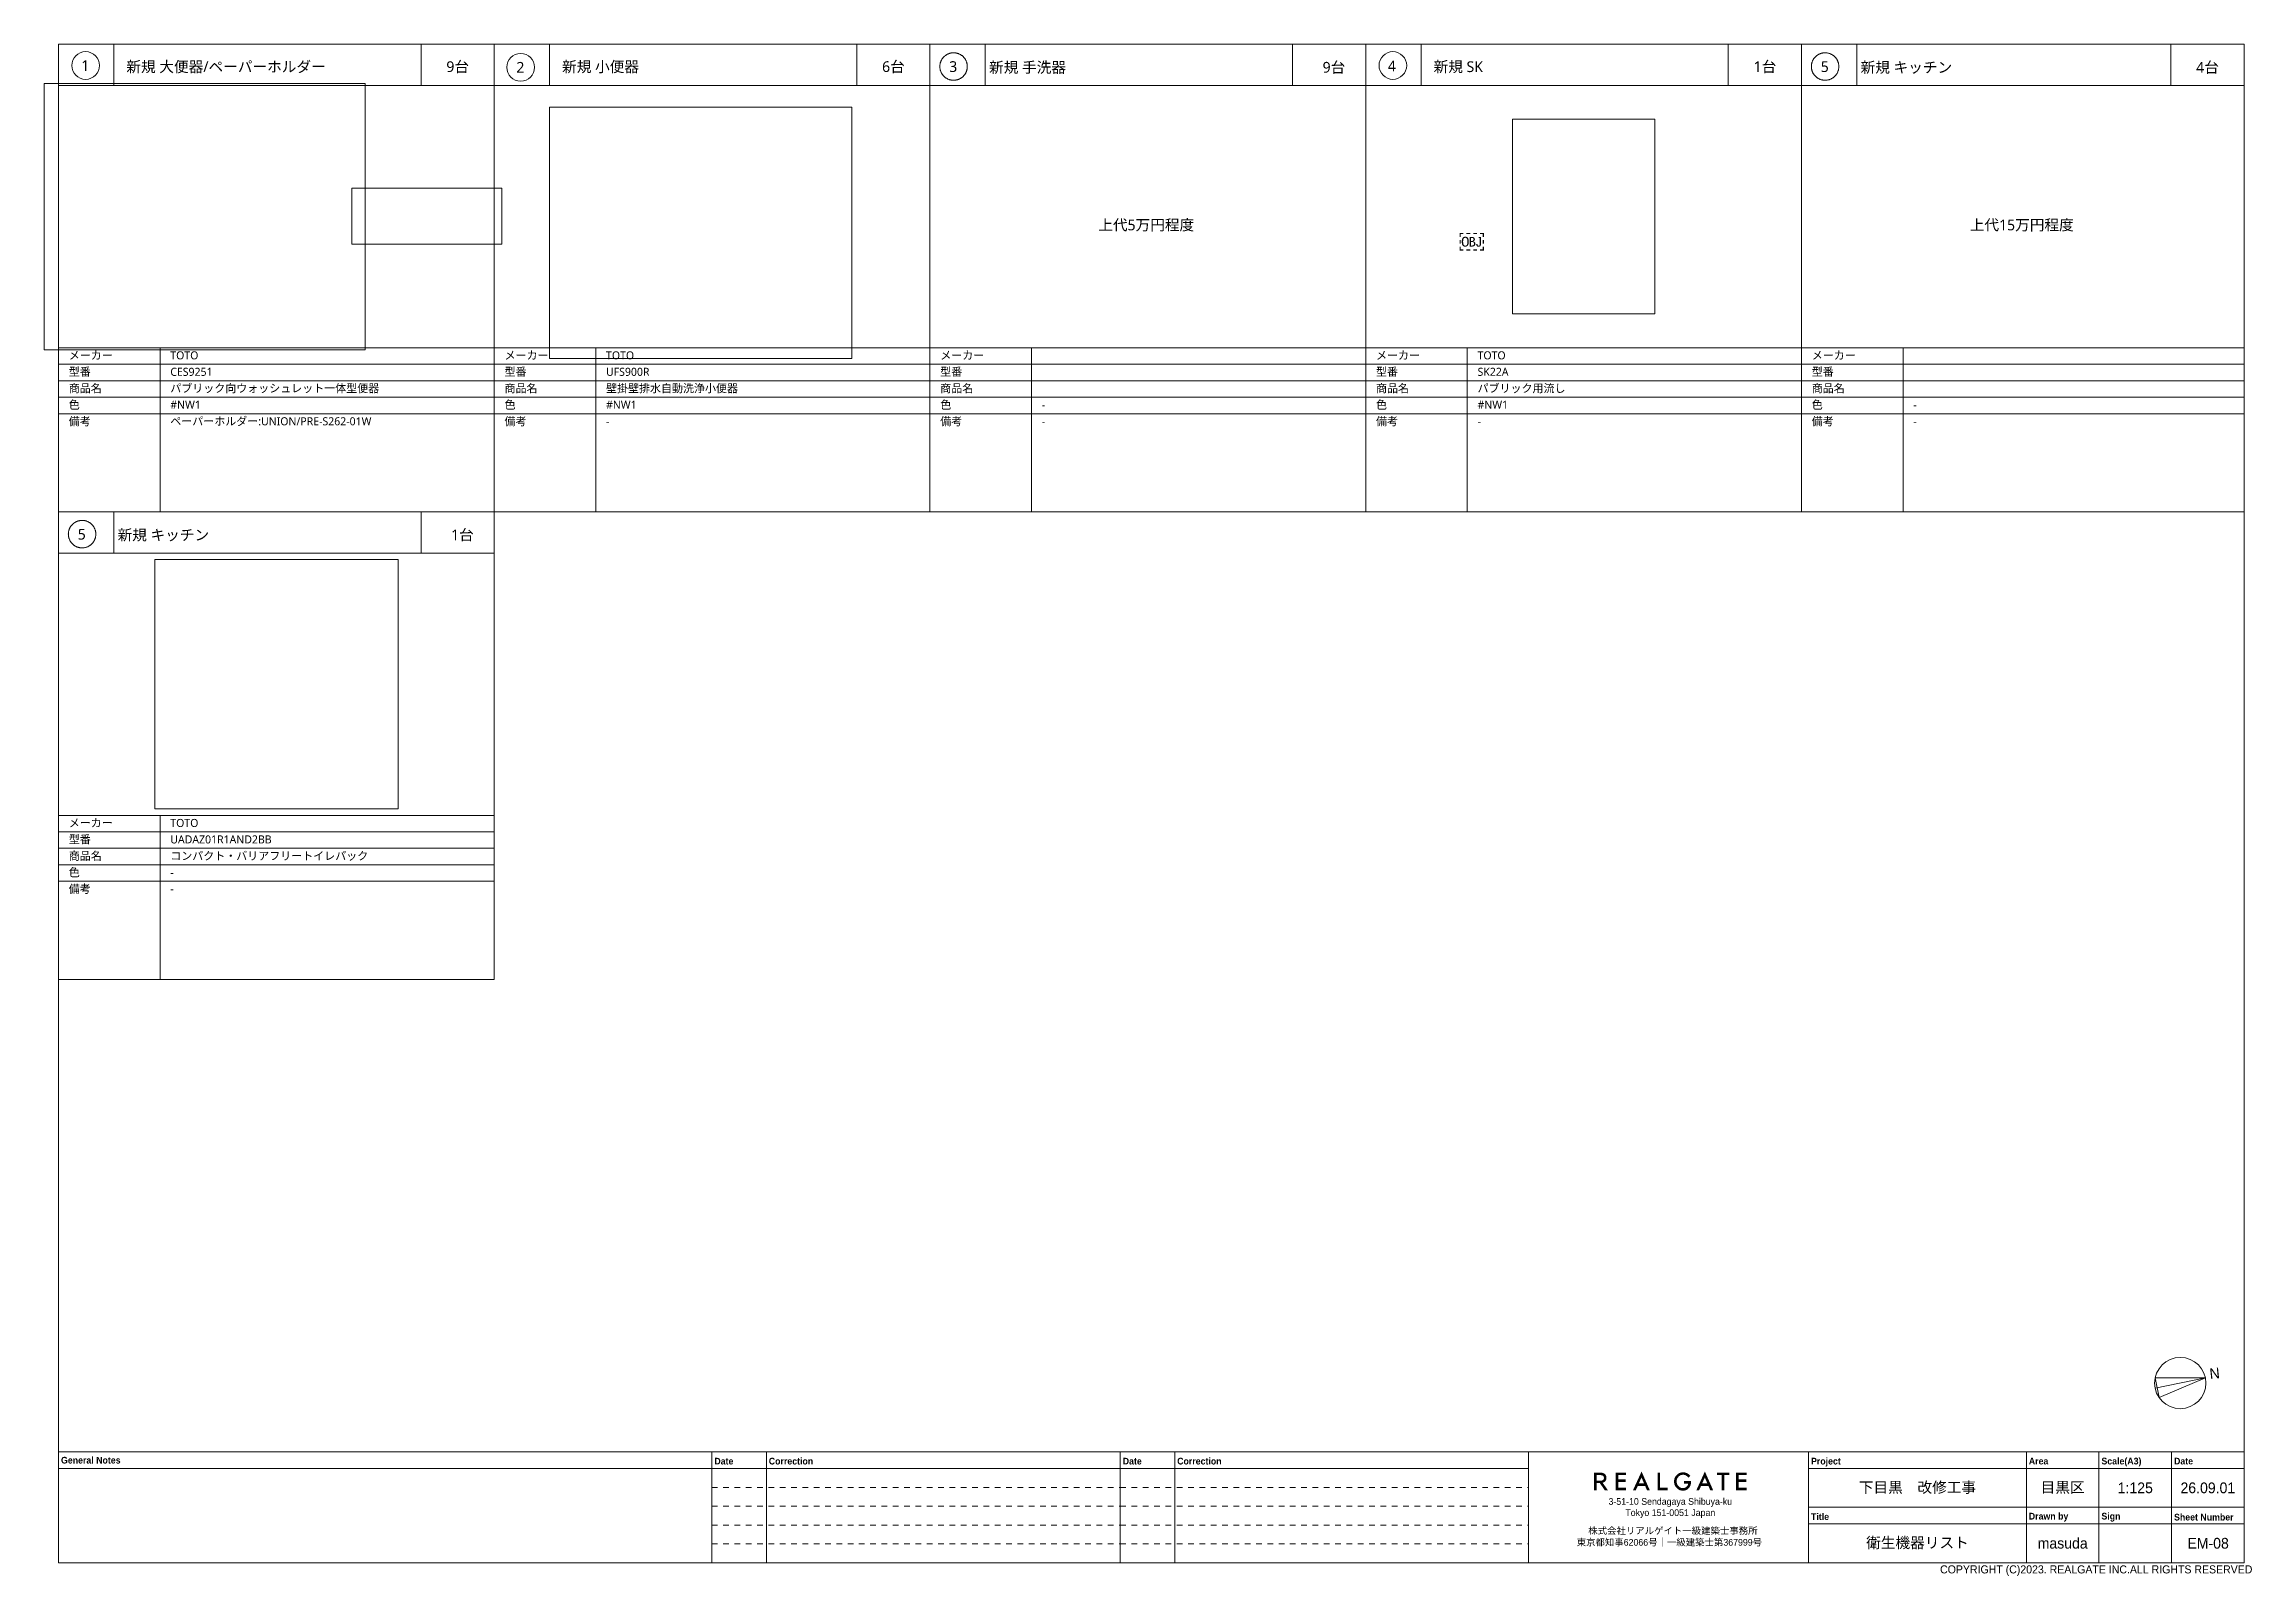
# Paper-space layout 'EM-08' of a CAD drawing. Header units: millimetres. Extents: x -207 to 206, y -144 to 143.
import ezdxf

# ---------------------------------------------------------------- set-up
doc = ezdxf.new("R2010")
doc.units = ezdxf.units.MM
doc.header["$XCLIPFRAME"] = 0
doc.header["$PDMODE"] = 1
doc.header["$PDSIZE"] = -2
doc.linetypes.add('短破線', pattern=[2.116125, 1.058062, -1.058062])
for name, color, linetype, lineweight in [('00_一般', 7, 'Continuous', 5), ('07_文字・記号', 7, 'Continuous', 9), ('一般', 7, 'Continuous', 5)]:
    doc.layers.add(name, color=color, linetype=linetype, lineweight=lineweight)
doc.layers.add('02_0.25', color=1, linetype='Continuous', lineweight=25, true_color=0xff0000)
doc.styles.add('Times-Roman', font='')
doc.styles.add('Yu Gothic UI Semilight', font='Yu Gothic UI Semilight.ttf')
doc.styles.add('ＭＳ Ｐゴシック', font='MS PGothic.ttf')
doc.styles.add('ＭＳ Ｐゴシック (bold)', font='')
doc.styles.get('Times-Roman').set_extended_font_data('Times-Roman')
doc.styles.get('ＭＳ Ｐゴシック (bold)').set_extended_font_data('ＭＳ Ｐゴシック', bold=True)
picture_1 = doc.add_image_def('image6.png', size_in_pixel=(600, 600))
picture_2 = doc.add_image_def('image7.png', size_in_pixel=(300, 300))
picture_3 = doc.add_image_def('image8.png', size_in_pixel=(1148, 1531))
picture_4 = doc.add_image_def('image9.png', size_in_pixel=(600, 600))
picture_5 = doc.add_image_def('image10.jpg', size_in_pixel=(636, 652))

psp = doc.layouts.new('EM-08')

# ---------------------------------------------------------------- texts
at = {"layer": '00_一般', "insert": (197.6, -137.64), "char_height": 2.01, "attachment_point": 5, "line_spacing_factor": 0.99804, "style": 'ＭＳ Ｐゴシック'}
psp.add_mtext('EM-08', dxfattribs=at)
at = {"layer": '一般', "insert": (143.24, -137.63), "char_height": 2.01, "attachment_point": 5, "line_spacing_factor": 0.99804, "style": 'ＭＳ Ｐゴシック'}
psp.add_mtext('衛生機器リスト', dxfattribs=at)

# ---------------------------------------------------------------- blocks, each defined once
blk = doc.blocks.new('グループ-1458')
at = {"layer": '07_文字・記号'}
for p, q in [((197.11, -106.7), (187.69, -106.69)), ((188.43, -110.34), (187.69, -106.69)), ((197.11, -106.7), (187.69, -108.59)), ((197.11, -106.7), (188.43, -110.34))]:
    blk.add_line(p, q, dxfattribs=at)
blk.add_circle((192.4, -107.64), 4.8, dxfattribs=at)
at = {"layer": '07_文字・記号', "insert": (197.77, -104.92), "char_height": 2.01, "attachment_point": 1, "rotation": 5.8328, "line_spacing_factor": 0.99804, "style": 'ＭＳ Ｐゴシック'}
blk.add_mtext('N', dxfattribs=at)
blk = doc.blocks.new('グループ-3')
at = {"layer": '一般', "linetype": 'Continuous', "lineweight": 0, "true_color": 0x221814}
h = blk.add_hatch(color=250, dxfattribs=at)
h.paths.add_polyline_path([(84.4, -126.31), (84.44, -126.31), (84.5, -126.28), (84.57, -126.26), (84.63, -126.23), (84.69, -126.19), (84.74, -126.16), (84.8, -126.12), (84.85, -126.07), (84.89, -126.02), (84.92, -125.99), (84.94, -125.96), (84.98, -125.9), (85.01, -125.85), (85.04, -125.79), (85.06, -125.74), (85.08, -125.7), (85.09, -125.65), (85.1, -125.61), (85.11, -125.57), (85.11, -125.53), (85.11, -125.49), (85.11, -125.46), (85.11, -125.42), (85.12, -125.39), (85.12, -125.36), (85.11, -125.34), (85.11, -125.31), (85.11, -125.29), (85.11, -125.26), (85.1, -125.23), (85.1, -125.2), (85.09, -125.17), (85.09, -125.13), (85.08, -125.1), (85.07, -125.06), (85.06, -125.02), (85.04, -124.98), (85.02, -124.93), (84.99, -124.89), (84.96, -124.84), (84.92, -124.79), (84.88, -124.75), (84.83, -124.69), (84.8, -124.67), (84.78, -124.65), (84.72, -124.61), (84.66, -124.57), (84.6, -124.54), (84.54, -124.51), (84.48, -124.49), (84.43, -124.47), (84.37, -124.46), (84.31, -124.45), (84.26, -124.45), (84.21, -124.44), (84.16, -124.44), (84.12, -124.43), (84.08, -124.43), (84.04, -124.43), (84.01, -124.43), (83.98, -124.42), (83.95, -124.42), (83.93, -124.42), (83.91, -124.42), (83.89, -124.42), (83.88, -124.42), (83.87, -124.42), (83.87, -124.42), (83.86, -124.42), (83.86, -124.42), (83.86, -124.42), (83.86, -124.42), (83.86, -124.42), (83.85, -124.42), (83.84, -124.42), (83.84, -124.42), (83.83, -124.42), (83.82, -124.42), (83.81, -124.42), (83.79, -124.42), (83.78, -124.42), (83.76, -124.42), (83.75, -124.42), (83.73, -124.42), (83.71, -124.42), (83.68, -124.42), (83.66, -124.42), (83.64, -124.42), (83.61, -124.42), (83.59, -124.42), (83.56, -124.42), (83.54, -124.42), (83.51, -124.42), (83.28, -124.42), (82.8, -124.42), (82.8, -127.72), (83.29, -127.72), (83.29, -126.37), (83.88, -126.37), (84.8, -127.72), (85.4, -127.72)])
h.paths.add_polyline_path([(83.29, -125.94), (83.29, -124.89), (83.96, -124.89), (84.05, -124.89), (84.12, -124.9), (84.19, -124.91), (84.26, -124.92), (84.32, -124.94), (84.38, -124.96), (84.43, -124.99), (84.47, -125.02), (84.51, -125.05), (84.54, -125.09), (84.57, -125.13), (84.6, -125.18), (84.62, -125.23), (84.63, -125.28), (84.64, -125.34), (84.64, -125.4), (84.64, -125.47), (84.63, -125.53), (84.62, -125.58), (84.6, -125.63), (84.57, -125.68), (84.54, -125.73), (84.51, -125.77), (84.47, -125.8), (84.42, -125.83), (84.37, -125.86), (84.31, -125.88), (84.25, -125.9), (84.18, -125.92), (84.11, -125.93), (84.03, -125.93), (83.94, -125.94)])
for points in [[(88.78, -124.89), (87.32, -124.89), (87.32, -125.68), (88.74, -125.68), (88.74, -126.15), (87.32, -126.15), (87.32, -127.25), (88.78, -127.25), (88.78, -127.72), (86.83, -127.72), (86.83, -124.42), (88.78, -124.42)], [(95.16, -124.42), (95.16, -127.25), (96.6, -127.25), (96.6, -127.72), (94.67, -127.72), (94.67, -124.42)], [(99.6, -126), (100.94, -126), (100.94, -126.01), (100.94, -126.02), (100.94, -126.03), (100.94, -126.04), (100.94, -126.04), (100.94, -126.05), (100.94, -126.06), (100.94, -126.07), (100.94, -126.08), (100.94, -126.09), (100.94, -126.09), (100.94, -126.1), (100.94, -126.1), (100.94, -126.1), (100.94, -126.1), (100.94, -126.1), (100.94, -126.1), (100.94, -126.1), (100.94, -126.11), (100.94, -126.13), (100.94, -126.15), (100.94, -126.17), (100.93, -126.19), (100.93, -126.23), (100.93, -126.26), (100.93, -126.29), (100.93, -126.32), (100.93, -126.35), (100.92, -126.38), (100.92, -126.41), (100.92, -126.44), (100.92, -126.47), (100.91, -126.49), (100.91, -126.52), (100.9, -126.55), (100.9, -126.58), (100.89, -126.61), (100.88, -126.65), (100.87, -126.68), (100.86, -126.72), (100.85, -126.77), (100.84, -126.81), (100.81, -126.87), (100.79, -126.92), (100.76, -126.97), (100.73, -127.03), (100.7, -127.08), (100.67, -127.13), (100.64, -127.18), (100.6, -127.23), (100.57, -127.27), (100.53, -127.31), (100.42, -127.41), (100.32, -127.5), (100.22, -127.58), (100.12, -127.64), (100.03, -127.69), (99.94, -127.73), (99.85, -127.75), (99.76, -127.76), (99.67, -127.77), (99.59, -127.77), (99.5, -127.77), (99.42, -127.78), (99.34, -127.77), (99.25, -127.77), (99.17, -127.77), (99.09, -127.76), (99, -127.75), (98.91, -127.73), (98.82, -127.69), (98.72, -127.64), (98.62, -127.58), (98.52, -127.51), (98.41, -127.42), (98.29, -127.32), (98.25, -127.28), (98.21, -127.24), (98.12, -127.12), (98.03, -127.01), (97.96, -126.9), (97.9, -126.8), (97.86, -126.7), (97.82, -126.6), (97.8, -126.51), (97.79, -126.42), (97.78, -126.34), (97.78, -126.25), (97.78, -126.16), (97.78, -126.08), (97.78, -125.99), (97.78, -125.9), (97.78, -125.81), (97.79, -125.73), (97.8, -125.64), (97.82, -125.54), (97.86, -125.45), (97.91, -125.34), (97.97, -125.24), (98.04, -125.13), (98.12, -125.02), (98.22, -124.9), (98.26, -124.86), (98.3, -124.82), (98.4, -124.74), (98.49, -124.66), (98.58, -124.6), (98.66, -124.55), (98.74, -124.5), (98.82, -124.47), (98.89, -124.44), (98.96, -124.42), (99.02, -124.41), (99.09, -124.4), (99.14, -124.39), (99.2, -124.38), (99.25, -124.37), (99.29, -124.37), (99.33, -124.36), (99.37, -124.36), (99.4, -124.36), (99.43, -124.36), (99.46, -124.36), (99.49, -124.36), (99.52, -124.36), (99.54, -124.36), (99.56, -124.36), (99.58, -124.36), (99.6, -124.36), (99.62, -124.36), (99.64, -124.37), (99.66, -124.37), (99.69, -124.37), (99.72, -124.38), (99.75, -124.38), (99.78, -124.39), (99.82, -124.39), (99.86, -124.4), (99.9, -124.41), (99.94, -124.43), (99.98, -124.44), (100.03, -124.46), (100.08, -124.47), (100.13, -124.5), (100.17, -124.52), (100.21, -124.53), (100.26, -124.56), (100.31, -124.59), (100.35, -124.62), (100.39, -124.65), (100.43, -124.67), (100.46, -124.7), (100.49, -124.73), (100.52, -124.75), (100.55, -124.78), (100.58, -124.8), (100.6, -124.83), (100.63, -124.85), (100.65, -124.87), (100.67, -124.9), (100.7, -124.92), (100.72, -124.94), (100.74, -124.96), (100.76, -124.98), (100.77, -125), (100.78, -125.01), (100.79, -125.02), (100.79, -125.03), (100.79, -125.03), (100.79, -125.03), (100.79, -125.03), (100.79, -125.03), (100.78, -125.04), (100.78, -125.04), (100.78, -125.04), (100.77, -125.04), (100.77, -125.05), (100.76, -125.05), (100.76, -125.06), (100.75, -125.07), (100.74, -125.07), (100.74, -125.08), (100.73, -125.09), (100.72, -125.1), (100.71, -125.11), (100.69, -125.12), (100.68, -125.13), (100.67, -125.15), (100.66, -125.16), (100.64, -125.17), (100.63, -125.18), (100.62, -125.2), (100.6, -125.21), (100.59, -125.22), (100.58, -125.23), (100.57, -125.25), (100.55, -125.26), (100.54, -125.27), (100.53, -125.28), (100.52, -125.29), (100.52, -125.3), (100.51, -125.3), (100.5, -125.31), (100.49, -125.32), (100.49, -125.32), (100.48, -125.33), (100.48, -125.33), (100.47, -125.34), (100.47, -125.34), (100.46, -125.34), (100.46, -125.35), (100.46, -125.35), (100.45, -125.35), (100.45, -125.36), (100.45, -125.36), (100.45, -125.36), (100.45, -125.37), (100.45, -125.37), (100.45, -125.37), (100.45, -125.37), (100.44, -125.37), (100.43, -125.36), (100.42, -125.34), (100.41, -125.33), (100.4, -125.31), (100.38, -125.29), (100.36, -125.26), (100.34, -125.24), (100.32, -125.22), (100.3, -125.2), (100.29, -125.18), (100.27, -125.16), (100.25, -125.14), (100.23, -125.13), (100.21, -125.11), (100.19, -125.09), (100.17, -125.07), (100.14, -125.05), (100.11, -125.03), (100.08, -125.01), (100.04, -124.98), (100, -124.96), (99.96, -124.93), (99.92, -124.91), (99.88, -124.89), (99.84, -124.87), (99.79, -124.86), (99.75, -124.85), (99.7, -124.84), (99.65, -124.84), (99.6, -124.83), (99.55, -124.83), (99.5, -124.83), (99.45, -124.83), (99.39, -124.83), (99.33, -124.83), (99.28, -124.84), (99.22, -124.84), (99.15, -124.85), (99.09, -124.87), (99.02, -124.89), (98.95, -124.93), (98.88, -124.97), (98.8, -125.02), (98.72, -125.08), (98.64, -125.15), (98.61, -125.19), (98.57, -125.22), (98.51, -125.3), (98.45, -125.38), (98.4, -125.46), (98.36, -125.54), (98.32, -125.61), (98.3, -125.68), (98.28, -125.75), (98.27, -125.82), (98.27, -125.88), (98.27, -125.95), (98.27, -126.01), (98.27, -126.08), (98.27, -126.14), (98.27, -126.21), (98.27, -126.28), (98.28, -126.34), (98.29, -126.41), (98.3, -126.48), (98.33, -126.55), (98.37, -126.63), (98.42, -126.7), (98.47, -126.78), (98.54, -126.86), (98.61, -126.95), (98.65, -126.98), (98.69, -127.02), (98.77, -127.08), (98.84, -127.14), (98.92, -127.18), (98.99, -127.22), (99.05, -127.25), (99.12, -127.28), (99.18, -127.29), (99.23, -127.3), (99.29, -127.31), (99.34, -127.31), (99.39, -127.31), (99.44, -127.31), (99.49, -127.31), (99.53, -127.31), (99.58, -127.31), (99.62, -127.3), (99.66, -127.3), (99.71, -127.28), (99.76, -127.27), (99.81, -127.24), (99.87, -127.22), (99.92, -127.18), (99.98, -127.14), (100.05, -127.1), (100.08, -127.07), (100.12, -127.04), (100.16, -127), (100.19, -126.96), (100.22, -126.92), (100.25, -126.88), (100.28, -126.85), (100.3, -126.82), (100.31, -126.79), (100.33, -126.76), (100.34, -126.73), (100.35, -126.7), (100.36, -126.68), (100.37, -126.65), (100.38, -126.63), (100.38, -126.6), (100.39, -126.58), (100.39, -126.56), (100.4, -126.53), (100.4, -126.51), (100.41, -126.5), (100.41, -126.49), (100.41, -126.48), (100.41, -126.47), (100.41, -126.47), (100.4, -126.47), (100.4, -126.47), (100.4, -126.47), (100.39, -126.47), (100.39, -126.47), (100.38, -126.47), (100.37, -126.47), (100.37, -126.47), (100.36, -126.47), (100.35, -126.47), (100.34, -126.47), (100.33, -126.47), (100.31, -126.47), (100.3, -126.47), (100.28, -126.47), (100.26, -126.47), (100.24, -126.47), (100.22, -126.47), (100.2, -126.47), (100.17, -126.47), (100.15, -126.47), (100.13, -126.47), (100.1, -126.47), (100.08, -126.47), (100.05, -126.47), (100.03, -126.47), (100, -126.47), (99.98, -126.47), (99.95, -126.47), (99.93, -126.47), (99.9, -126.47), (99.88, -126.47), (99.85, -126.47), (99.83, -126.47), (99.81, -126.47), (99.78, -126.47), (99.76, -126.47), (99.74, -126.47), (99.72, -126.47), (99.71, -126.47), (99.69, -126.47), (99.67, -126.47), (99.66, -126.47), (99.64, -126.47), (99.63, -126.47), (99.62, -126.47), (99.61, -126.47), (99.6, -126.47), (99.6, -126.47)], [(107.19, -124.89), (107.19, -127.72), (106.7, -127.72), (106.7, -124.89), (105.8, -124.89), (105.8, -124.42), (108.09, -124.42), (108.09, -124.89)], [(111.32, -124.89), (109.86, -124.89), (109.86, -125.68), (111.28, -125.68), (111.28, -126.15), (109.86, -126.15), (109.86, -127.25), (111.32, -127.25), (111.32, -127.72), (109.37, -127.72), (109.37, -124.42), (111.32, -124.42)]]:
    blk.add_hatch(color=250, dxfattribs=at).paths.add_polyline_path(points)
h = blk.add_hatch(color=250, dxfattribs=at)
h.paths.add_polyline_path([(92.36, -126.92), (92.7, -127.72), (93.23, -127.72), (91.69, -124.21), (90.08, -127.72), (90.61, -127.72), (90.97, -126.92)])
h.paths.add_polyline_path([(92.16, -126.45), (91.17, -126.45), (91.68, -125.33)])
h = blk.add_hatch(color=250, dxfattribs=at)
h.paths.add_polyline_path([(104.2, -126.92), (104.54, -127.72), (105.08, -127.72), (103.53, -124.21), (101.93, -127.72), (102.45, -127.72), (102.81, -126.92)])
h.paths.add_polyline_path([(104, -126.45), (103.02, -126.45), (103.52, -125.33)])
blk = doc.blocks.new('グループ-4')
at = {"layer": '一般'}
blk.add_blockref('グループ-3', (0, 0), dxfattribs=at)
at = {"layer": '一般', "color": 7, "transparency": 33554687, "char_height": 1.2563, "line_spacing_factor": 0.99804, "style": 'ＭＳ Ｐゴシック'}
for s, insert, attachment_point in [('3-51-10 Sendagaya Shibuya-ku\\PTokyo 151-0051 Japan', (97.06, -131.05), 5), ('株式会社リアルゲイト一級建築士事務所', (81.72, -134.66), 1), ('東京都知事62066号｜一級建築士第367999号', (79.55, -136.83), 1)]:
    blk.add_mtext(s, dxfattribs=dict(at, insert=insert, attachment_point=attachment_point))
blk = doc.blocks.new('(横)図面枠')
at = {"layer": '一般', "color": 7, "linetype": 'Continuous', "lineweight": 5, "transparency": 33554687}
blk.add_line((-204.39, -120.54), (70.56, -120.54), dxfattribs=at)
at = {"layer": '一般', "color": 7, "linetype": 'Continuous', "lineweight": 13, "transparency": 33554687}
for p, q in [((-204.39, -123.65), (70.56, -123.65)), ((-82.19, -120.54), (-82.19, -141.27)), ((-72.01, -120.54), (-72.01, -141.27)), ((-5.81, -120.54), (-5.81, -141.27)), ((4.37, -120.54), (4.37, -141.27)), ((70.56, -141.27), (70.56, -120.54)), ((122.92, -141.27), (122.92, -120.54)), ((122.92, -123.65), (204.39, -123.65)), ((163.66, -141.27), (163.66, -120.54)), ((177.24, -141.27), (177.24, -120.54)), ((190.82, -141.27), (190.82, -120.54)), ((122.92, -130.91), (204.39, -130.91)), ((122.92, -134.02), (204.39, -134.02))]:
    blk.add_line(p, q, dxfattribs=at)
at = {"layer": '一般', "color": 7, "linetype": '短破線', "lineweight": 13, "transparency": 33554687}
for p, q in [((-82.19, -127.18), (-5.81, -127.18)), ((-5.81, -127.18), (70.56, -127.18)), ((-82.19, -130.7), (-5.81, -130.7)), ((-5.81, -130.7), (70.56, -130.7)), ((-82.19, -134.22), (-5.81, -134.22)), ((-5.81, -134.22), (70.56, -134.22)), ((-82.19, -137.75), (-5.81, -137.75)), ((-5.81, -137.75), (70.56, -137.75))]:
    blk.add_line(p, q, dxfattribs=at)
at = {"layer": '一般', "linetype": 'Continuous', "lineweight": 13, "flags": 128}
for points in [[(-204.39, 142.88), (204.39, 142.88), (204.39, -141.27), (-204.39, -141.27)], [(-204.39, -120.54), (204.39, -120.54), (204.39, -141.27), (-204.39, -141.27)]]:
    blk.add_lwpolyline(points, close=True, dxfattribs=at)
at = {"layer": '一般', "color": 7, "linetype": 'Continuous', "lineweight": 5, "transparency": 33554687}
for p in [(143.29, -127.28), (170.45, -127.28), (184.03, -127.28), (197.6, -127.28), (143.29, -137.64), (170.45, -137.64), (184.03, -137.64), (197.6, -137.64)]:
    blk.add_point(p, dxfattribs=at)
at = {"layer": '一般', "color": 7, "transparency": 33554687}
blk.add_blockref('グループ-4', (0, 0), dxfattribs=at)
at = {"layer": '一般', "color": 7, "transparency": 33554687, "line_spacing_factor": 1.014956, "style": 'ＭＳ Ｐゴシック (bold)'}
for s, insert, char_height, attachment_point in [(' General Notes', (-204.39, -122.1), 1.2563, 4), (' Date', (-82.19, -121.64), 1.256, 1), (' Correction', (-72.01, -121.64), 1.2563, 1), (' Date', (-5.81, -121.64), 1.256, 1), (' Correction', (4.37, -121.64), 1.2563, 1), (' Project', (122.92, -121.64), 1.256, 1), (' Area', (163.66, -121.63), 1.256, 1), (' Scale(A3)', (177.24, -121.63), 1.256, 1), (' Date', (190.82, -121.63), 1.256, 1), (' Title', (122.92, -132.03), 1.256, 1), (' Drawn by', (163.66, -131.94), 1.256, 1), (' Sign', (177.24, -131.94), 1.256, 1), (' Sheet Number', (190.82, -132.12), 1.2563, 1)]:
    blk.add_mtext(s, dxfattribs=dict(at, insert=insert, char_height=char_height, attachment_point=attachment_point))
at = {"layer": '一般', "line_spacing_factor": 0.99804, "style": 'ＭＳ Ｐゴシック'}
for s, insert, char_height, attachment_point in [('下目黒\u3000改修工事', (143.29, -127.28), 2.01, 5), ('目黒区', (170.45, -127.28), 2.01, 5), ('1:125', (184.03, -127.28), 2.01, 5), ('25.07.01', (197.6, -127.28), 2.01, 5), ('masuda', (170.45, -137.64), 2.01, 5), ('COPYRIGHT (C)2023. REALGATE INC.ALL RIGHTS RESERVED', (147.52, -141.77), 1.5076, 1)]:
    blk.add_mtext(s, dxfattribs=dict(at, insert=insert, char_height=char_height, attachment_point=attachment_point))
at = {"color": 255, "linetype": 'Continuous', "lineweight": 13}
blk.add_wipeout([(192.08, -128.94), (203.12, -128.94), (203.12, -125.61), (192.08, -125.61)], dxfattribs=at).dxf.layer = '一般'
at = {"layer": '一般', "insert": (197.6, -127.28), "char_height": 2.01, "attachment_point": 5, "line_spacing_factor": 0.99804, "style": 'ＭＳ Ｐゴシック'}
blk.add_mtext('26.09.01', dxfattribs=at)
blk = doc.blocks.new('グループ-1459')
at = {"layer": '一般', "color": 7, "linetype": 'Continuous', "lineweight": 13, "transparency": 33554687}
blk.add_line((-112.61, 135.16), (-112.61, 142.89), dxfattribs=at)
at = {"layer": '一般', "color": 7, "linetype": 'Continuous'}
for p, q in [((-122.95, 82.99), (-41.45, 82.99)), ((-122.95, 79.91), (-41.45, 79.91)), ((-122.95, 76.82), (-41.45, 76.82)), ((-122.95, 73.74), (-41.45, 73.74))]:
    blk.add_line(p, q, dxfattribs=at)
at = {"layer": '一般', "color": 7, "linetype": 'Continuous', "lineweight": 5, "transparency": 33554687}
blk.add_line((-103.95, 86.08), (-103.95, 55.39), dxfattribs=at)
at = {"layer": '一般', "color": 7, "linetype": 'Continuous', "lineweight": 5, "transparency": 33554687, "flags": 128}
for points in [[(-55.14, 142.89), (-41.45, 142.89), (-41.45, 135.16), (-55.14, 135.16)], [(-122.95, 86.08), (-41.45, 86.08), (-41.45, 55.39), (-122.95, 55.39)]]:
    blk.add_lwpolyline(points, close=True, dxfattribs=at)
at = {"layer": '一般', "color": 7, "transparency": 33554687, "line_spacing_factor": 0.99804, "style": 'Yu Gothic UI Semilight'}
for s, insert, char_height, attachment_point in [('新規 小便器', (-110.26, 139.67), 2.01, 1), ('6台', (-48.29, 139.68), 2.01, 2), ('メーカー', (-121.03, 85.41), 1.508, 1), ('TOTO', (-102.04, 85.41), 1.508, 1), ('型番', (-121.03, 82.33), 1.508, 1), ('商品名', (-121.03, 79.24), 1.508, 1), ('壁掛壁排水自動洗浄小便器', (-102.04, 79.24), 1.5076, 1), ('UFS900R', (-102.04, 82.33), 1.508, 1), ('色', (-121.03, 76.16), 1.51, 1), ('#NW1', (-102.04, 76.16), 1.508, 1), ('備考', (-121.03, 73.07), 1.508, 1), ('-', (-102.04, 73.07), 1.51, 1)]:
    blk.add_mtext(s, dxfattribs=dict(at, insert=insert, char_height=char_height, attachment_point=attachment_point))
at = {"layer": '一般', "transparency": 33554687}
image = blk.add_image(picture_1, insert=(-112.64, 84.09), size_in_units=(56.59, 46.99), dxfattribs=at)
image.dxf.flags = 15
at = {"color": 255, "linetype": 'Continuous', "lineweight": 13}
blk.add_wipeout([(-116.52, 136.43), (-116.74, 136.3), (-116.97, 136.18), (-117.2, 136.09), (-117.45, 136.03), (-117.7, 135.99), (-117.95, 135.97), (-118.21, 135.98), (-118.46, 136.01), (-118.71, 136.07), (-118.95, 136.15), (-119.18, 136.25), (-119.4, 136.38), (-119.61, 136.53), (-119.8, 136.69), (-119.97, 136.88), (-120.13, 137.08), (-120.26, 137.29), (-120.37, 137.52), (-120.46, 137.76), (-120.53, 138), (-120.57, 138.26), (-120.59, 138.51), (-120.58, 138.76), (-120.55, 139.01), (-120.49, 139.26), (-120.41, 139.5), (-120.31, 139.73), (-120.18, 139.95), (-120.03, 140.16), (-119.87, 140.35), (-119.68, 140.53), (-119.48, 140.68), (-119.26, 140.82), (-119.04, 140.93), (-118.8, 141.02), (-118.55, 141.09), (-118.3, 141.13), (-118.05, 141.14), (-117.8, 141.14), (-117.54, 141.1), (-117.3, 141.05), (-117.06, 140.97), (-116.82, 140.86), (-116.6, 140.74), (-116.4, 140.59), (-116.21, 140.42), (-116.03, 140.24), (-115.88, 140.03), (-115.74, 139.82), (-115.63, 139.59), (-115.54, 139.35), (-115.47, 139.11), (-115.43, 138.86), (-115.41, 138.6), (-115.42, 138.35), (-115.45, 138.1), (-115.51, 137.85), (-115.59, 137.61), (-115.7, 137.38), (-115.82, 137.16), (-115.97, 136.95), (-116.14, 136.76), (-116.32, 136.59)], dxfattribs=at).dxf.layer = '一般'
at = {"layer": '一般', "color": 7, "linetype": 'Continuous', "lineweight": 5, "transparency": 33554687, "flags": 128}
for points in [[(-122.95, 142.89), (-41.45, 142.89), (-41.45, 55.39), (-122.95, 55.39)], [(-122.95, 142.89), (-41.45, 142.89), (-41.45, 135.16), (-122.95, 135.16)], [(-122.95, 135.16), (-41.45, 135.16), (-41.45, 86.08), (-122.95, 86.08)]]:
    blk.add_lwpolyline(points, close=True, dxfattribs=at)
at = {"layer": '一般', "color": 7, "linetype": 'Continuous', "lineweight": 13}
blk.add_circle((-118, 138.56), 2.59, dxfattribs=at)
at = {"color": 255, "linetype": 'Continuous', "lineweight": 13, "transparency": 33554687}
blk.add_wipeout([(-118.81, 136.89), (-117.19, 136.89), (-117.19, 140.22), (-118.81, 140.22)], dxfattribs=at).dxf.layer = '一般'
at = {"layer": '一般', "color": 7, "transparency": 33554687, "insert": (-118.81, 139.55), "char_height": 2.01, "attachment_point": 1, "line_spacing_factor": 0.99804, "style": 'Yu Gothic UI Semilight'}
blk.add_mtext('2', dxfattribs=at)
blk = doc.blocks.new('グループ-1460')
at = {"layer": '一般', "color": 7, "linetype": 'Continuous', "lineweight": 13, "transparency": 33554687}
blk.add_line((-194.11, 135.16), (-194.11, 142.89), dxfattribs=at)
at = {"layer": '一般', "color": 7, "linetype": 'Continuous'}
for p, q in [((-204.45, 82.99), (-122.95, 82.99)), ((-204.45, 79.91), (-122.95, 79.91)), ((-204.45, 76.82), (-122.95, 76.82)), ((-204.45, 73.74), (-122.95, 73.74))]:
    blk.add_line(p, q, dxfattribs=at)
at = {"layer": '一般', "color": 7, "linetype": 'Continuous', "lineweight": 5, "transparency": 33554687}
blk.add_line((-185.45, 86.08), (-185.45, 55.39), dxfattribs=at)
at = {"layer": '一般', "color": 7, "linetype": 'Continuous', "lineweight": 5, "transparency": 33554687, "flags": 128}
for points in [[(-136.64, 142.89), (-122.95, 142.89), (-122.95, 135.16), (-136.64, 135.16)], [(-204.45, 86.08), (-122.95, 86.08), (-122.95, 55.39), (-204.45, 55.39)]]:
    blk.add_lwpolyline(points, close=True, dxfattribs=at)
at = {"layer": '一般', "color": 7, "transparency": 33554687, "line_spacing_factor": 0.99804, "style": 'Yu Gothic UI Semilight'}
for s, insert, char_height, attachment_point in [('新規 大便器/ペーパーホルダー', (-191.76, 139.67), 2.0101, 1), ('9台', (-129.79, 139.68), 2.01, 2), ('メーカー', (-202.53, 85.41), 1.508, 1), ('TOTO', (-183.54, 85.41), 1.508, 1), ('型番', (-202.53, 82.33), 1.508, 1), ('商品名', (-202.53, 79.24), 1.508, 1), ('CES9251', (-183.54, 82.33), 1.508, 1), ('パブリック向ウォッシュレット一体型便器', (-183.54, 79.24), 1.5076, 1), ('色', (-202.53, 76.16), 1.51, 1), ('#NW1', (-183.54, 76.16), 1.508, 1), ('備考', (-202.53, 73.07), 1.508, 1), ('ペーパーホルダー:UNION/PRE-S262-01W', (-183.54, 73.07), 1.5076, 1)]:
    blk.add_mtext(s, dxfattribs=dict(at, insert=insert, char_height=char_height, attachment_point=attachment_point))
at = {"layer": '一般', "transparency": 33554687}
image = blk.add_image(picture_3, insert=(-153.33, 91.24), size_in_units=(35.36, 39.15), dxfattribs=at)
image.set_boundary_path([(120.1, 564.9), (1031.96, 564.9), (1031.96, 973.9), (120.1, 973.9), (120.1, 564.9)])
image.dxf.flags = 15
at = {"color": 255, "linetype": 'Continuous', "lineweight": 13}
blk.add_wipeout([(-197.9, 136.76), (-198.12, 136.63), (-198.35, 136.52), (-198.58, 136.43), (-198.83, 136.36), (-199.08, 136.32), (-199.33, 136.3), (-199.59, 136.31), (-199.84, 136.34), (-200.09, 136.4), (-200.33, 136.48), (-200.56, 136.58), (-200.78, 136.71), (-200.98, 136.86), (-201.18, 137.03), (-201.35, 137.21), (-201.51, 137.41), (-201.64, 137.63), (-201.75, 137.85), (-201.84, 138.09), (-201.91, 138.34), (-201.95, 138.59), (-201.97, 138.84), (-201.96, 139.09), (-201.93, 139.35), (-201.87, 139.59), (-201.79, 139.83), (-201.68, 140.07), (-201.56, 140.29), (-201.41, 140.49), (-201.24, 140.68), (-201.06, 140.86), (-200.86, 141.01), (-200.64, 141.15), (-200.41, 141.26), (-200.18, 141.35), (-199.93, 141.42), (-199.68, 141.46), (-199.43, 141.48), (-199.17, 141.47), (-198.92, 141.44), (-198.67, 141.38), (-198.43, 141.3), (-198.2, 141.19), (-197.98, 141.07), (-197.78, 140.92), (-197.58, 140.75), (-197.41, 140.57), (-197.25, 140.37), (-197.12, 140.15), (-197.01, 139.92), (-196.92, 139.69), (-196.85, 139.44), (-196.81, 139.19), (-196.79, 138.94), (-196.8, 138.68), (-196.83, 138.43), (-196.89, 138.18), (-196.97, 137.94), (-197.07, 137.71), (-197.2, 137.49), (-197.35, 137.28), (-197.52, 137.09), (-197.7, 136.92)], dxfattribs=at).dxf.layer = '一般'
at = {"layer": '一般', "color": 7, "linetype": 'Continuous', "lineweight": 5, "transparency": 33554687, "flags": 128}
for points in [[(-204.45, 142.89), (-122.95, 142.89), (-122.95, 55.39), (-204.45, 55.39)], [(-204.45, 142.89), (-122.95, 142.89), (-122.95, 135.16), (-204.45, 135.16)], [(-204.45, 135.16), (-122.95, 135.16), (-122.95, 86.08), (-204.45, 86.08)]]:
    blk.add_lwpolyline(points, close=True, dxfattribs=at)
at = {"layer": '一般', "color": 7, "linetype": 'Continuous', "lineweight": 13}
blk.add_circle((-199.38, 138.89), 2.59, dxfattribs=at)
at = {"color": 255, "linetype": 'Continuous', "lineweight": 13, "transparency": 33554687}
blk.add_wipeout([(-200.19, 137.22), (-198.57, 137.22), (-198.57, 140.55), (-200.19, 140.55)], dxfattribs=at).dxf.layer = '一般'
at = {"layer": '一般', "color": 7, "transparency": 33554687, "insert": (-200.19, 139.88), "char_height": 2.01, "attachment_point": 1, "line_spacing_factor": 0.99804, "style": 'Yu Gothic UI Semilight'}
blk.add_mtext('1', dxfattribs=at)
at = {"layer": '一般', "transparency": 33554687}
image = blk.add_image(picture_2, insert=(-207.13, 85.69), size_in_units=(60.05, 49.86), dxfattribs=at)
image.dxf.flags = 15
blk = doc.blocks.new('グループ-1461')
at = {"layer": '一般', "color": 7, "linetype": 'Continuous', "lineweight": 13, "transparency": 33554687}
blk.add_line((-31.11, 135.16), (-31.11, 142.89), dxfattribs=at)
at = {"layer": '一般', "color": 7, "linetype": 'Continuous'}
for p, q in [((-41.45, 82.99), (40.05, 82.99)), ((-41.45, 79.91), (40.05, 79.91)), ((-41.45, 76.82), (40.05, 76.82)), ((-41.45, 73.74), (40.05, 73.74))]:
    blk.add_line(p, q, dxfattribs=at)
at = {"layer": '一般', "color": 7, "linetype": 'Continuous', "lineweight": 5, "transparency": 33554687}
blk.add_line((-22.45, 86.08), (-22.45, 55.39), dxfattribs=at)
at = {"layer": '一般', "color": 7, "linetype": 'Continuous', "lineweight": 5, "transparency": 33554687, "flags": 128}
for points in [[(-41.45, 142.89), (40.05, 142.89), (40.05, 55.39), (-41.45, 55.39)], [(26.36, 142.89), (40.05, 142.89), (40.05, 135.16), (26.36, 135.16)], [(-41.45, 135.16), (40.05, 135.16), (40.05, 86.08), (-41.45, 86.08)], [(-41.45, 86.08), (40.05, 86.08), (40.05, 55.39), (-41.45, 55.39)]]:
    blk.add_lwpolyline(points, close=True, dxfattribs=at)
at = {"layer": '一般', "color": 7, "transparency": 33554687, "line_spacing_factor": 0.99804, "style": 'Yu Gothic UI Semilight'}
for s, insert, char_height, attachment_point in [('新規 手洗器', (-30.4, 139.55), 2.01, 1), ('9台', (34.1, 139.56), 2.01, 2), ('メーカー', (-39.53, 85.41), 1.508, 1), ('型番', (-39.53, 82.33), 1.508, 1), ('商品名', (-39.53, 79.24), 1.508, 1), ('色', (-39.53, 76.16), 1.51, 1), ('-', (-20.54, 76.16), 1.51, 1), ('備考', (-39.53, 73.07), 1.508, 1), ('-', (-20.54, 73.07), 1.51, 1)]:
    blk.add_mtext(s, dxfattribs=dict(at, insert=insert, char_height=char_height, attachment_point=attachment_point))
at = {"color": 255, "linetype": 'Continuous', "lineweight": 13, "transparency": 33554687}
blk.add_wipeout([(-38.32, 140.92), (-38.17, 141), (-38.02, 141.07), (-37.86, 141.13), (-37.7, 141.18), (-37.54, 141.22), (-37.38, 141.25), (-37.21, 141.26), (-37.04, 141.27), (-36.87, 141.26), (-36.7, 141.25), (-36.53, 141.22), (-36.37, 141.18), (-36.21, 141.13), (-36.06, 141.07), (-35.9, 141), (-35.75, 140.92), (-35.61, 140.83), (-35.47, 140.74), (-35.34, 140.63), (-35.22, 140.52), (-35.1, 140.39), (-35, 140.27), (-34.9, 140.13), (-34.81, 139.98), (-34.73, 139.83), (-34.66, 139.68), (-34.6, 139.52), (-34.55, 139.36), (-34.51, 139.2), (-34.49, 139.04), (-34.47, 138.87), (-34.47, 138.7), (-34.47, 138.53), (-34.49, 138.36), (-34.51, 138.19), (-34.55, 138.03), (-34.6, 137.87), (-34.66, 137.72), (-34.73, 137.56), (-34.81, 137.41), (-34.9, 137.27), (-35, 137.13), (-35.1, 137), (-35.22, 136.88), (-35.34, 136.76), (-35.47, 136.66), (-35.61, 136.56), (-35.75, 136.47), (-35.9, 136.39), (-36.06, 136.32), (-36.21, 136.26), (-36.37, 136.21), (-36.53, 136.17), (-36.7, 136.15), (-36.87, 136.13), (-37.04, 136.13), (-37.21, 136.13), (-37.38, 136.15), (-37.54, 136.17), (-37.7, 136.21), (-37.86, 136.26), (-38.02, 136.32), (-38.17, 136.39), (-38.32, 136.47), (-38.47, 136.56), (-38.61, 136.66), (-38.74, 136.76), (-38.86, 136.88), (-38.97, 137), (-39.08, 137.13), (-39.17, 137.27), (-39.26, 137.41), (-39.35, 137.56), (-39.42, 137.72), (-39.47, 137.87), (-39.52, 138.03), (-39.56, 138.19), (-39.59, 138.36), (-39.6, 138.53), (-39.61, 138.7), (-39.6, 138.87), (-39.59, 139.04), (-39.56, 139.2), (-39.52, 139.36), (-39.47, 139.52), (-39.42, 139.68), (-39.35, 139.83), (-39.26, 139.98), (-39.17, 140.13), (-39.08, 140.27), (-38.97, 140.39), (-38.86, 140.52), (-38.74, 140.63), (-38.61, 140.74), (-38.47, 140.83)], dxfattribs=at).dxf.layer = '一般'
at = {"layer": '一般', "color": 7, "linetype": 'Continuous', "lineweight": 13, "transparency": 33554687}
blk.add_open_spline([(-38.32, 140.92), (-37.73, 141.27), (-36.35, 141.27), (-35.15, 140.58), (-34.47, 139.39), (-34.47, 138.01), (-35.15, 136.81), (-36.35, 136.13), (-37.73, 136.13), (-38.92, 136.81), (-39.61, 138.01), (-39.61, 139.39), (-38.92, 140.58), (-38.32, 140.92)], degree=2, dxfattribs=at)
at = {"color": 255, "linetype": 'Continuous', "lineweight": 13, "transparency": 33554687}
blk.add_wipeout([(-37.85, 137.03), (-36.22, 137.03), (-36.22, 140.36), (-37.85, 140.36)], dxfattribs=at).dxf.layer = '一般'
at = {"layer": '一般', "color": 7, "linetype": 'Continuous', "lineweight": 5, "transparency": 33554687, "flags": 128}
blk.add_lwpolyline([(-41.45, 142.89), (40.05, 142.89), (40.05, 135.16), (-41.45, 135.16)], close=True, dxfattribs=at)
at = {"layer": '一般', "color": 7, "transparency": 33554687, "insert": (-37.85, 139.69), "char_height": 2.01, "attachment_point": 1, "line_spacing_factor": 0.99804, "style": 'Yu Gothic UI Semilight'}
blk.add_mtext('3', dxfattribs=at)
blk = doc.blocks.new('グループ-1462')
at = {"layer": '一般', "color": 7, "linetype": 'Continuous', "lineweight": 13, "transparency": 33554687}
blk.add_line((50.39, 135.16), (50.39, 142.89), dxfattribs=at)
at = {"layer": '一般', "color": 7, "linetype": 'Continuous'}
for p, q in [((40.05, 82.99), (121.55, 82.99)), ((40.05, 79.91), (121.55, 79.91)), ((40.05, 76.82), (121.55, 76.82)), ((40.05, 73.74), (121.55, 73.74))]:
    blk.add_line(p, q, dxfattribs=at)
at = {"layer": '一般', "color": 7, "linetype": 'Continuous', "lineweight": 5, "transparency": 33554687}
blk.add_line((59.05, 86.08), (59.05, 55.39), dxfattribs=at)
at = {"layer": '一般', "color": 7, "linetype": 'Continuous', "lineweight": 5, "transparency": 33554687, "flags": 128}
for points in [[(107.86, 142.89), (121.55, 142.89), (121.55, 135.16), (107.86, 135.16)], [(40.05, 86.08), (121.55, 86.08), (121.55, 55.39), (40.05, 55.39)]]:
    blk.add_lwpolyline(points, close=True, dxfattribs=at)
at = {"layer": '一般', "color": 7, "transparency": 33554687, "line_spacing_factor": 0.99804, "style": 'Yu Gothic UI Semilight'}
for s, insert, char_height, attachment_point in [('新規 SK', (52.74, 139.67), 2.01, 1), ('1台', (114.71, 139.68), 2.01, 2), ('メーカー', (41.97, 85.41), 1.508, 1), ('TOTO', (60.96, 85.41), 1.508, 1), ('型番', (41.97, 82.33), 1.508, 1), ('商品名', (41.97, 79.24), 1.508, 1), ('SK22A', (60.96, 82.33), 1.508, 1), ('パブリック用流し', (60.96, 79.24), 1.508, 1), ('色', (41.97, 76.16), 1.51, 1), ('#NW1', (60.96, 76.16), 1.508, 1), ('備考', (41.97, 73.07), 1.508, 1), ('-', (60.96, 73.07), 1.51, 1)]:
    blk.add_mtext(s, dxfattribs=dict(at, insert=insert, char_height=char_height, attachment_point=attachment_point))
at = {"layer": '一般', "color": 178, "true_color": 0x000011, "transparency": 33554687, "insert": (57.59, 107.26), "char_height": 3.02, "attachment_point": 1, "line_spacing_factor": 0.99804, "style": 'Times-Roman'}
blk.add_mtext('￼', dxfattribs=at)
at = {"layer": '一般', "transparency": 33554687}
image = blk.add_image(picture_4, insert=(52, 86.94), size_in_units=(57.31, 47.59), dxfattribs=at)
image.set_boundary_path([(161.5, 71.5), (440.5, 71.5), (440.5, 530.5), (161.5, 530.5), (161.5, 71.5)])
image.dxf.flags = 15
at = {"color": 255, "linetype": 'Continuous', "lineweight": 13}
blk.add_wipeout([(46.6, 136.76), (46.38, 136.63), (46.15, 136.52), (45.92, 136.43), (45.67, 136.36), (45.42, 136.32), (45.17, 136.3), (44.91, 136.31), (44.66, 136.34), (44.41, 136.4), (44.17, 136.48), (43.94, 136.58), (43.72, 136.71), (43.52, 136.86), (43.32, 137.03), (43.15, 137.21), (42.99, 137.41), (42.86, 137.63), (42.75, 137.85), (42.66, 138.09), (42.59, 138.34), (42.55, 138.59), (42.53, 138.84), (42.54, 139.09), (42.57, 139.35), (42.63, 139.59), (42.71, 139.83), (42.82, 140.07), (42.94, 140.29), (43.09, 140.49), (43.26, 140.68), (43.44, 140.86), (43.64, 141.01), (43.86, 141.15), (44.09, 141.26), (44.32, 141.35), (44.57, 141.42), (44.82, 141.46), (45.07, 141.48), (45.33, 141.47), (45.58, 141.44), (45.83, 141.38), (46.07, 141.3), (46.3, 141.19), (46.52, 141.07), (46.72, 140.92), (46.92, 140.75), (47.09, 140.57), (47.25, 140.37), (47.38, 140.15), (47.49, 139.92), (47.58, 139.69), (47.65, 139.44), (47.69, 139.19), (47.71, 138.94), (47.7, 138.68), (47.67, 138.43), (47.61, 138.18), (47.53, 137.94), (47.43, 137.71), (47.3, 137.49), (47.15, 137.28), (46.98, 137.09), (46.8, 136.92)], dxfattribs=at).dxf.layer = '一般'
at = {"layer": '一般', "color": 7, "linetype": 'Continuous', "lineweight": 5, "transparency": 33554687, "flags": 128}
for points in [[(40.05, 142.89), (121.55, 142.89), (121.55, 55.39), (40.05, 55.39)], [(40.05, 142.89), (121.55, 142.89), (121.55, 135.16), (40.05, 135.16)], [(40.05, 135.16), (121.55, 135.16), (121.55, 86.08), (40.05, 86.08)]]:
    blk.add_lwpolyline(points, close=True, dxfattribs=at)
at = {"layer": '一般', "color": 7, "linetype": 'Continuous', "lineweight": 13}
blk.add_circle((45.12, 138.89), 2.59, dxfattribs=at)
at = {"color": 255, "linetype": 'Continuous', "lineweight": 13, "transparency": 33554687}
blk.add_wipeout([(44.19, 137.15), (45.81, 137.15), (45.81, 140.48), (44.19, 140.48)], dxfattribs=at).dxf.layer = '一般'
at = {"layer": '一般', "color": 7, "transparency": 33554687, "insert": (44.19, 139.81), "char_height": 2.01, "attachment_point": 1, "line_spacing_factor": 0.99804, "style": 'Yu Gothic UI Semilight'}
blk.add_mtext('4', dxfattribs=at)
blk = doc.blocks.new('グループ-1463')
at = {"layer": '一般', "color": 7, "linetype": 'Continuous', "lineweight": 13, "transparency": 33554687}
blk.add_line((131.89, 135.16), (131.89, 142.89), dxfattribs=at)
at = {"layer": '一般', "color": 7, "linetype": 'Continuous'}
for p, q in [((121.55, 82.99), (204.34, 82.99)), ((121.55, 79.91), (204.34, 79.91)), ((121.55, 76.82), (204.34, 76.82)), ((121.55, 73.74), (204.34, 73.74))]:
    blk.add_line(p, q, dxfattribs=at)
at = {"layer": '一般', "color": 7, "linetype": 'Continuous', "lineweight": 5, "transparency": 33554687}
blk.add_line((140.55, 86.08), (140.55, 55.39), dxfattribs=at)
at = {"layer": '一般', "color": 7, "linetype": 'Continuous', "lineweight": 5, "transparency": 33554687, "flags": 128}
for points in [[(121.55, 142.89), (204.34, 142.89), (204.34, 55.39), (121.55, 55.39)], [(190.65, 142.89), (204.34, 142.89), (204.34, 135.16), (190.65, 135.16)], [(121.55, 135.16), (204.34, 135.16), (204.34, 86.08), (121.55, 86.08)], [(121.55, 86.08), (204.34, 86.08), (204.34, 55.39), (121.55, 55.39)]]:
    blk.add_lwpolyline(points, close=True, dxfattribs=at)
at = {"layer": '一般', "color": 7, "transparency": 33554687, "line_spacing_factor": 0.99804, "style": 'Yu Gothic UI Semilight'}
for s, insert, char_height, attachment_point in [('新規 キッチン', (132.6, 139.55), 2.01, 1), ('4台', (197.49, 139.56), 2.01, 2), ('メーカー', (123.47, 85.41), 1.508, 1), ('型番', (123.47, 82.33), 1.508, 1), ('商品名', (123.47, 79.24), 1.508, 1), ('色', (123.47, 76.16), 1.51, 1), ('-', (142.46, 76.16), 1.51, 1), ('備考', (123.47, 73.07), 1.508, 1), ('-', (142.46, 73.07), 1.51, 1)]:
    blk.add_mtext(s, dxfattribs=dict(at, insert=insert, char_height=char_height, attachment_point=attachment_point))
at = {"color": 255, "linetype": 'Continuous', "lineweight": 13, "transparency": 33554687}
blk.add_wipeout([(124.68, 140.92), (124.83, 141), (124.98, 141.07), (125.14, 141.13), (125.3, 141.18), (125.46, 141.22), (125.62, 141.25), (125.79, 141.26), (125.96, 141.27), (126.13, 141.26), (126.3, 141.25), (126.47, 141.22), (126.63, 141.18), (126.79, 141.13), (126.94, 141.07), (127.1, 141), (127.25, 140.92), (127.39, 140.83), (127.53, 140.74), (127.66, 140.63), (127.78, 140.52), (127.9, 140.39), (128, 140.27), (128.1, 140.13), (128.19, 139.98), (128.27, 139.83), (128.34, 139.68), (128.4, 139.52), (128.45, 139.36), (128.49, 139.2), (128.51, 139.04), (128.53, 138.87), (128.53, 138.7), (128.53, 138.53), (128.51, 138.36), (128.49, 138.19), (128.45, 138.03), (128.4, 137.87), (128.34, 137.72), (128.27, 137.56), (128.19, 137.41), (128.1, 137.27), (128, 137.13), (127.9, 137), (127.78, 136.88), (127.66, 136.76), (127.53, 136.66), (127.39, 136.56), (127.25, 136.47), (127.1, 136.39), (126.94, 136.32), (126.79, 136.26), (126.63, 136.21), (126.47, 136.17), (126.3, 136.15), (126.13, 136.13), (125.96, 136.13), (125.79, 136.13), (125.62, 136.15), (125.46, 136.17), (125.3, 136.21), (125.14, 136.26), (124.98, 136.32), (124.83, 136.39), (124.68, 136.47), (124.53, 136.56), (124.39, 136.66), (124.26, 136.76), (124.14, 136.88), (124.03, 137), (123.92, 137.13), (123.83, 137.27), (123.74, 137.41), (123.65, 137.56), (123.58, 137.72), (123.53, 137.87), (123.48, 138.03), (123.44, 138.19), (123.41, 138.36), (123.4, 138.53), (123.39, 138.7), (123.4, 138.87), (123.41, 139.04), (123.44, 139.2), (123.48, 139.36), (123.53, 139.52), (123.58, 139.68), (123.65, 139.83), (123.74, 139.98), (123.83, 140.13), (123.92, 140.27), (124.03, 140.39), (124.14, 140.52), (124.26, 140.63), (124.39, 140.74), (124.53, 140.83)], dxfattribs=at).dxf.layer = '一般'
at = {"layer": '一般', "color": 7, "linetype": 'Continuous', "lineweight": 13, "transparency": 33554687}
blk.add_open_spline([(124.68, 140.92), (125.27, 141.27), (126.65, 141.27), (127.85, 140.58), (128.53, 139.39), (128.53, 138.01), (127.85, 136.81), (126.65, 136.13), (125.27, 136.13), (124.08, 136.81), (123.39, 138.01), (123.39, 139.39), (124.08, 140.58), (124.68, 140.92)], degree=2, dxfattribs=at)
at = {"color": 255, "linetype": 'Continuous', "lineweight": 13, "transparency": 33554687}
blk.add_wipeout([(125.15, 137.03), (126.78, 137.03), (126.78, 140.36), (125.15, 140.36)], dxfattribs=at).dxf.layer = '一般'
at = {"layer": '一般', "color": 7, "linetype": 'Continuous', "lineweight": 5, "transparency": 33554687, "flags": 128}
blk.add_lwpolyline([(121.55, 142.89), (204.34, 142.89), (204.34, 135.16), (121.55, 135.16)], close=True, dxfattribs=at)
at = {"layer": '一般', "color": 7, "transparency": 33554687, "insert": (125.15, 139.69), "char_height": 2.01, "attachment_point": 1, "line_spacing_factor": 0.99804, "style": 'Yu Gothic UI Semilight'}
blk.add_mtext('5', dxfattribs=at)
blk = doc.blocks.new('グループ-1464')
at = {"layer": '一般', "color": 7, "linetype": 'Continuous', "lineweight": 13, "transparency": 33554687}
blk.add_line((-194.11, 47.66), (-194.11, 55.39), dxfattribs=at)
at = {"layer": '一般', "color": 7, "linetype": 'Continuous', "lineweight": 5, "transparency": 33554687}
blk.add_line((-185.45, -1.42), (-185.45, -32.11), dxfattribs=at)
at = {"layer": '一般', "color": 7, "linetype": 'Continuous'}
for p, q in [((-204.45, -4.51), (-122.95, -4.51)), ((-204.45, -7.59), (-122.95, -7.59)), ((-204.45, -10.68), (-122.95, -10.68)), ((-204.45, -13.76), (-122.95, -13.76))]:
    blk.add_line(p, q, dxfattribs=at)
at = {"layer": '一般', "color": 7, "linetype": 'Continuous', "lineweight": 5, "transparency": 33554687, "flags": 128}
for points in [[(-204.45, 55.39), (-122.95, 55.39), (-122.95, -32.11), (-204.45, -32.11)], [(-136.64, 55.39), (-122.95, 55.39), (-122.95, 47.66), (-136.64, 47.66)], [(-204.45, 47.66), (-122.95, 47.66), (-122.95, -1.42), (-204.45, -1.42)], [(-204.45, -1.42), (-122.95, -1.42), (-122.95, -32.11), (-204.45, -32.11)]]:
    blk.add_lwpolyline(points, close=True, dxfattribs=at)
at = {"layer": '一般', "color": 7, "transparency": 33554687, "line_spacing_factor": 0.99804, "style": 'Yu Gothic UI Semilight'}
for s, insert, char_height, attachment_point in [('新規 キッチン', (-193.4, 52.05), 2.01, 1), ('1台', (-128.9, 52.06), 2.01, 2), ('メーカー', (-202.53, -2.09), 1.508, 1), ('TOTO', (-183.54, -2.09), 1.508, 1), ('型番', (-202.53, -5.17), 1.508, 1), ('商品名', (-202.53, -8.26), 1.508, 1), ('UADAZ01R1AND2BB', (-183.54, -5.17), 1.5076, 1), ('コンパクト・バリアフリートイレパック', (-183.54, -8.26), 1.5076, 1), ('色', (-202.53, -11.34), 1.51, 1), ('-', (-183.54, -11.34), 1.51, 1), ('備考', (-202.53, -14.43), 1.508, 1), ('-', (-183.54, -14.43), 1.51, 1)]:
    blk.add_mtext(s, dxfattribs=dict(at, insert=insert, char_height=char_height, attachment_point=attachment_point))
at = {"layer": '一般'}
image = blk.add_image(picture_5, insert=(-186.46, -0.22), size_in_units=(45.52, 46.67), dxfattribs=at)
image.dxf.flags = 7
at = {"color": 255, "linetype": 'Continuous', "lineweight": 13, "transparency": 33554687}
blk.add_wipeout([(-201.32, 53.42), (-201.17, 53.5), (-201.02, 53.57), (-200.86, 53.63), (-200.7, 53.68), (-200.54, 53.72), (-200.38, 53.75), (-200.21, 53.76), (-200.04, 53.77), (-199.87, 53.76), (-199.7, 53.75), (-199.53, 53.72), (-199.37, 53.68), (-199.21, 53.63), (-199.06, 53.57), (-198.9, 53.5), (-198.75, 53.42), (-198.61, 53.33), (-198.47, 53.24), (-198.34, 53.13), (-198.22, 53.02), (-198.1, 52.89), (-198, 52.77), (-197.9, 52.63), (-197.81, 52.48), (-197.73, 52.33), (-197.66, 52.18), (-197.6, 52.02), (-197.55, 51.86), (-197.51, 51.7), (-197.49, 51.54), (-197.47, 51.37), (-197.47, 51.2), (-197.47, 51.03), (-197.49, 50.86), (-197.51, 50.69), (-197.55, 50.53), (-197.6, 50.37), (-197.66, 50.22), (-197.73, 50.06), (-197.81, 49.91), (-197.9, 49.77), (-198, 49.63), (-198.1, 49.5), (-198.22, 49.38), (-198.34, 49.26), (-198.47, 49.16), (-198.61, 49.06), (-198.75, 48.97), (-198.9, 48.89), (-199.06, 48.82), (-199.21, 48.76), (-199.37, 48.71), (-199.53, 48.67), (-199.7, 48.65), (-199.87, 48.63), (-200.04, 48.63), (-200.21, 48.63), (-200.38, 48.65), (-200.54, 48.67), (-200.7, 48.71), (-200.86, 48.76), (-201.02, 48.82), (-201.17, 48.89), (-201.32, 48.97), (-201.47, 49.06), (-201.61, 49.16), (-201.74, 49.26), (-201.86, 49.38), (-201.97, 49.5), (-202.08, 49.63), (-202.17, 49.77), (-202.26, 49.91), (-202.35, 50.06), (-202.42, 50.22), (-202.47, 50.37), (-202.52, 50.53), (-202.56, 50.69), (-202.59, 50.86), (-202.6, 51.03), (-202.61, 51.2), (-202.6, 51.37), (-202.59, 51.54), (-202.56, 51.7), (-202.52, 51.86), (-202.47, 52.02), (-202.42, 52.18), (-202.35, 52.33), (-202.26, 52.48), (-202.17, 52.63), (-202.08, 52.77), (-201.97, 52.89), (-201.86, 53.02), (-201.74, 53.13), (-201.61, 53.24), (-201.47, 53.33)], dxfattribs=at).dxf.layer = '一般'
at = {"layer": '一般', "color": 7, "linetype": 'Continuous', "lineweight": 13, "transparency": 33554687}
blk.add_open_spline([(-201.32, 53.42), (-200.73, 53.77), (-199.35, 53.77), (-198.15, 53.08), (-197.47, 51.89), (-197.47, 50.51), (-198.15, 49.31), (-199.35, 48.63), (-200.73, 48.63), (-201.92, 49.31), (-202.61, 50.51), (-202.61, 51.89), (-201.92, 53.08), (-201.32, 53.42)], degree=2, dxfattribs=at)
at = {"color": 255, "linetype": 'Continuous', "lineweight": 13, "transparency": 33554687}
blk.add_wipeout([(-200.85, 49.53), (-199.22, 49.53), (-199.22, 52.86), (-200.85, 52.86)], dxfattribs=at).dxf.layer = '一般'
at = {"layer": '一般', "color": 7, "linetype": 'Continuous', "lineweight": 5, "transparency": 33554687, "flags": 128}
blk.add_lwpolyline([(-204.45, 55.39), (-122.95, 55.39), (-122.95, 47.66), (-204.45, 47.66)], close=True, dxfattribs=at)
at = {"layer": '一般', "color": 7, "transparency": 33554687, "insert": (-200.85, 52.19), "char_height": 2.01, "attachment_point": 1, "line_spacing_factor": 0.99804, "style": 'Yu Gothic UI Semilight'}
blk.add_mtext('5', dxfattribs=at)

# ---------------------------------------------------------------- block references
at = {"layer": '02_0.25', "color": 7}
psp.add_blockref('グループ-1458', (0, 0), dxfattribs=at)

psp.set_redraw_order([(e.dxf.handle, doc.entitydb.next_handle()) for e in psp.query("TEXT MTEXT ATTDEF DIMENSION ARC_DIMENSION")])  # texts and dimensions are drawn at this point

# ---------------------------------------------------------------- next in the draw order: block references
at = {"layer": '一般', "color": 7, "transparency": 33554687}
psp.add_blockref('(横)図面枠', (-0.05, 0.01), dxfattribs=at)

# ---------------------------------------------------------------- next in the draw order: block references
psp.add_blockref('グループ-1459', (0, 0), dxfattribs=at)

# ---------------------------------------------------------------- next in the draw order: block references
for name in ['グループ-1460', 'グループ-1461']:
    psp.add_blockref(name, (0, 0), dxfattribs=at)

# ---------------------------------------------------------------- next in the draw order: block references
for name in ['グループ-1462', 'グループ-1464']:
    psp.add_blockref(name, (0, 0), dxfattribs=at)

# ---------------------------------------------------------------- next in the draw order: texts
at = {"layer": '02_0.25', "insert": (-9.98, 110.06), "char_height": 2.01, "attachment_point": 1, "line_spacing_factor": 0.99804, "style": 'Yu Gothic UI Semilight'}
psp.add_mtext('上代5万円程度', dxfattribs=at)

# ---------------------------------------------------------------- next in the draw order: block references
at = {"layer": '一般', "color": 7, "transparency": 33554687}
psp.add_blockref('グループ-1463', (0, 0), dxfattribs=at)

# ---------------------------------------------------------------- next in the draw order: texts
at = {"layer": '02_0.25', "insert": (153.02, 110.06), "char_height": 2.01, "attachment_point": 1, "line_spacing_factor": 0.99804, "style": 'Yu Gothic UI Semilight'}
psp.add_mtext('上代15万円程度', dxfattribs=at)

doc.saveas('drawing.dxf')
